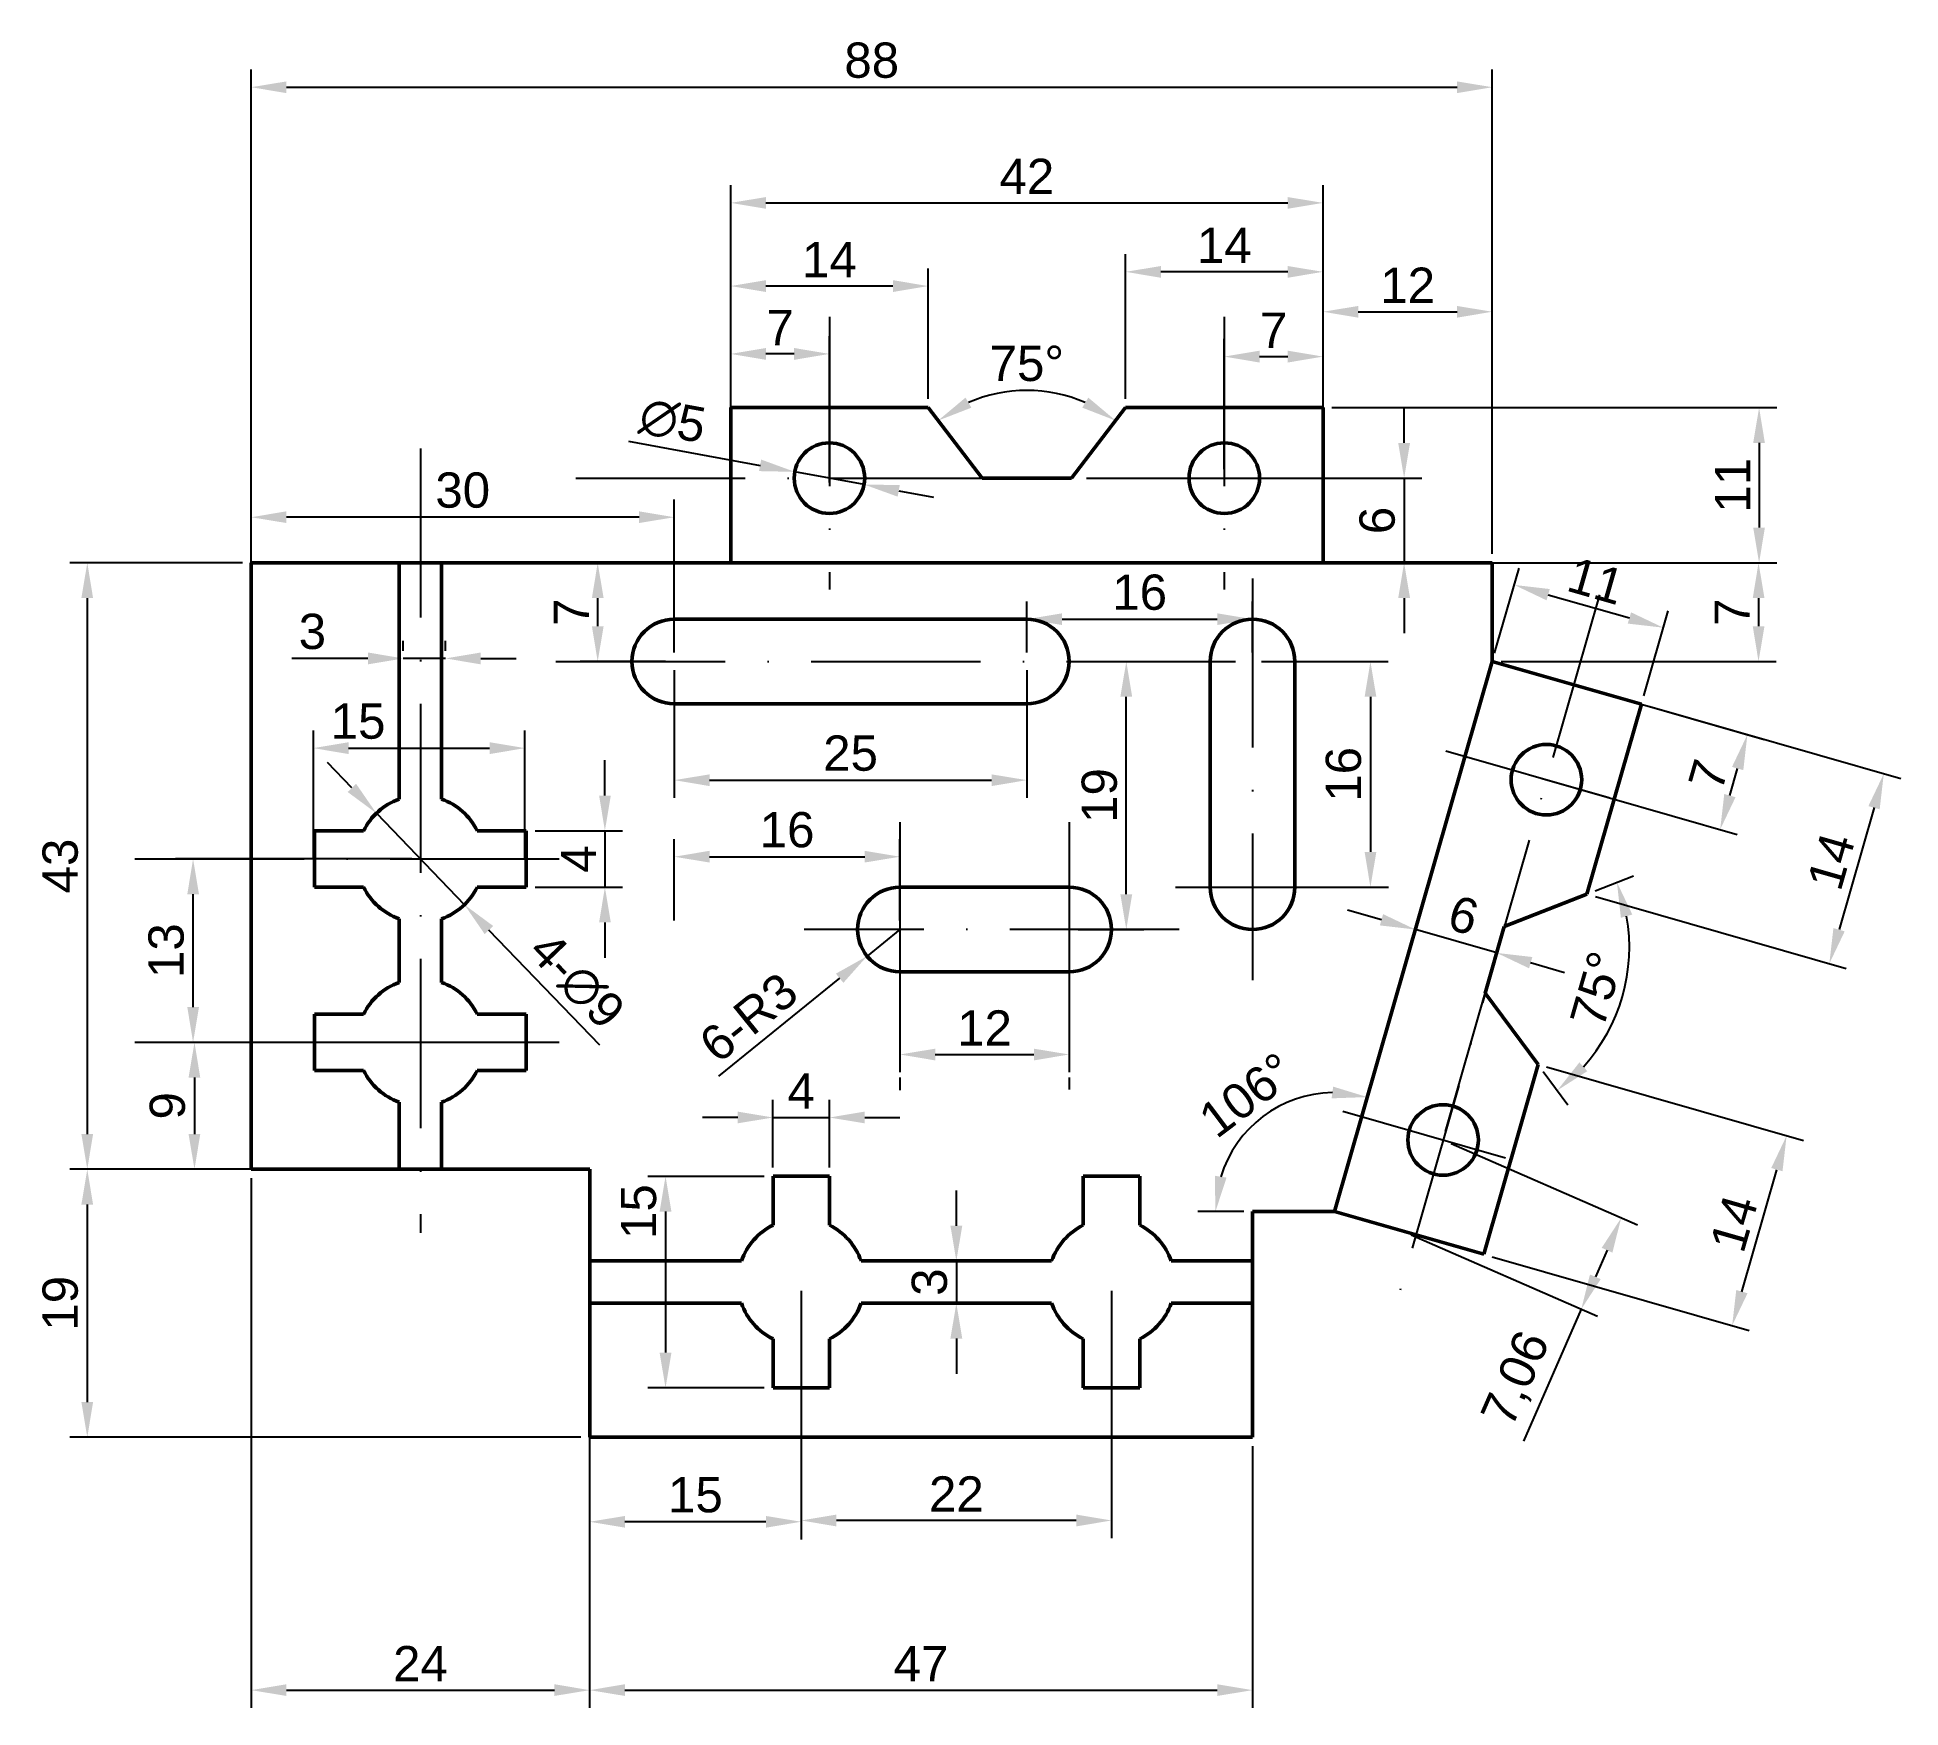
# Model space of a CAD drawing. Header units: millimetres. Extents: x 155 to 287, y 25 to 143.
import ezdxf

# ---------------------------------------------------------------- set-up
doc = ezdxf.new("R2010")
doc.units = ezdxf.units.MM
doc.linetypes.add('ACAD_ISO10W100', pattern=[18, 12, -3, 0, -3])
doc.layers.add('1粗实线', color=7, linetype='Continuous', lineweight=50)
doc.layers.add('3中心线', color=1, linetype='ACAD_ISO10W100', lineweight=25)
doc.layers.add('5标注', color=4, linetype='Continuous')
doc.styles.get("Standard").update_dxf_attribs({"font": 'arial.ttf'})
doc.dimstyles.new('ISO-25', dxfattribs={"dimtxt": 2.5, "dimasz": 2.5, "dimexe": 1.25, "dimexo": 0.625, "dimtad": 1, "dimtxsty": 'Standard', "dimcen": 2.5, "dimadec": 0, "dimazin": 0, "dimtfac": 1, "dimtmove": 0, "dimatfit": 3, "dimfxl": 0, "dimarcsym": 0})

msp = doc.modelspace()

# ---------------------------------------------------------------- blocks, each defined once
blk = doc.blocks.new('*D2')
at = {"layer": '5标注', "color": 0, "lineweight": -2, "transparency": 16777216}
for p, q in [((170.38, 106.77), (170.38, 141.11)), ((258.38, 106.77), (258.38, 141.11)), ((172.88, 139.86), (255.88, 139.86))]:
    blk.add_line(p, q, dxfattribs=at)
at = {"layer": '5标注', "color": 0, "transparency": 16777216}
for points in [[(172.88, 140.27), (172.88, 139.44), (170.38, 139.86)], [(255.88, 140.27), (255.88, 139.44), (258.38, 139.86)]]:
    blk.add_solid(points, dxfattribs=at)
at = {"layer": 'Defpoints', "color": 0, "transparency": 16777216}
for p in [(258.38, 139.86), (170.38, 106.14), (258.38, 106.14)]:
    blk.add_point(p, dxfattribs=at)
at = {"layer": '5标注', "color": 0, "transparency": 16777216, "insert": (214.38, 141.76), "char_height": 2.5, "attachment_point": 5}
blk.add_mtext('88', dxfattribs=at)
blk = doc.blocks.new('*D3')
at = {"layer": '5标注', "color": 0, "lineweight": -2, "transparency": 16777216}
for p, q in [((204.38, 117.77), (204.38, 132.91)), ((246.38, 117.77), (246.38, 132.91)), ((206.88, 131.66), (243.88, 131.66))]:
    blk.add_line(p, q, dxfattribs=at)
at = {"layer": '5标注', "color": 0, "transparency": 16777216}
for points in [[(206.88, 132.07), (206.88, 131.24), (204.38, 131.66)], [(243.88, 132.07), (243.88, 131.24), (246.38, 131.66)]]:
    blk.add_solid(points, dxfattribs=at)
at = {"layer": 'Defpoints', "color": 0, "transparency": 16777216}
for p in [(246.38, 131.66), (204.38, 117.14), (246.38, 117.14)]:
    blk.add_point(p, dxfattribs=at)
at = {"layer": '5标注', "color": 0, "transparency": 16777216, "insert": (225.38, 133.54), "char_height": 2.5, "attachment_point": 5}
blk.add_mtext('42', dxfattribs=at)
blk = doc.blocks.new('*D4')
at = {"layer": '5标注', "color": 0, "lineweight": -2, "transparency": 16777216}
for p, q in [((246.38, 106.77), (246.38, 125.19)), ((258.38, 106.77), (258.38, 125.19)), ((248.88, 123.94), (255.88, 123.94))]:
    blk.add_line(p, q, dxfattribs=at)
at = {"layer": '5标注', "color": 0, "transparency": 16777216}
for points in [[(248.88, 124.35), (248.88, 123.52), (246.38, 123.94)], [(255.88, 124.35), (255.88, 123.52), (258.38, 123.94)]]:
    blk.add_solid(points, dxfattribs=at)
at = {"layer": 'Defpoints', "color": 0, "transparency": 16777216}
for p in [(258.38, 123.94), (246.38, 106.14), (258.38, 106.14)]:
    blk.add_point(p, dxfattribs=at)
at = {"layer": '5标注', "color": 0, "transparency": 16777216, "insert": (252.38, 125.82), "char_height": 2.5, "attachment_point": 5}
blk.add_mtext('12', dxfattribs=at)
blk = doc.blocks.new('*D5')
at = {"layer": '5标注', "color": 0, "lineweight": -2, "transparency": 16777216}
for p, q in [((232.38, 117.77), (232.38, 128.02)), ((246.38, 117.77), (246.38, 128.02)), ((243.88, 126.77), (234.88, 126.77))]:
    blk.add_line(p, q, dxfattribs=at)
at = {"layer": '5标注', "color": 0, "transparency": 16777216}
for points in [[(234.88, 127.18), (234.88, 126.35), (232.38, 126.77)], [(243.88, 127.18), (243.88, 126.35), (246.38, 126.77)]]:
    blk.add_solid(points, dxfattribs=at)
at = {"layer": 'Defpoints', "color": 0, "transparency": 16777216}
for p in [(232.38, 126.77), (232.38, 117.14), (246.38, 117.14)]:
    blk.add_point(p, dxfattribs=at)
at = {"layer": '5标注', "color": 0, "transparency": 16777216, "insert": (239.38, 128.65), "char_height": 2.5, "attachment_point": 5}
blk.add_mtext('14', dxfattribs=at)
blk = doc.blocks.new('*D6')
at = {"layer": '5标注', "color": 0, "lineweight": -2, "transparency": 16777216}
for p, q in [((204.38, 117.77), (204.38, 127.01)), ((218.38, 117.77), (218.38, 127.01)), ((215.88, 125.76), (206.88, 125.76))]:
    blk.add_line(p, q, dxfattribs=at)
at = {"layer": '5标注', "color": 0, "transparency": 16777216}
for points in [[(206.88, 126.18), (206.88, 125.34), (204.38, 125.76)], [(215.88, 126.18), (215.88, 125.34), (218.38, 125.76)]]:
    blk.add_solid(points, dxfattribs=at)
at = {"layer": 'Defpoints', "color": 0, "transparency": 16777216}
for p in [(204.38, 125.76), (204.38, 117.14), (218.38, 117.14)]:
    blk.add_point(p, dxfattribs=at)
at = {"layer": '5标注', "color": 0, "transparency": 16777216, "insert": (211.38, 127.64), "char_height": 2.5, "attachment_point": 5}
blk.add_mtext('14', dxfattribs=at)
blk = doc.blocks.new('*D8')
at = {"layer": '5标注', "color": 0, "lineweight": -2, "transparency": 16777216}
blk.add_arc((225.38, 108.02), 10.34, 66.3844, 113.6156, dxfattribs=at)
at = {"layer": '5标注', "color": 0, "transparency": 16777216}
for points in [[(221.45, 117.14), (221.03, 117.85), (219.08, 116.22)], [(229.74, 117.85), (229.31, 117.14), (231.68, 116.22)]]:
    blk.add_solid(points, dxfattribs=at)
at = {"layer": 'Defpoints', "color": 0, "transparency": 16777216}
for p in [(227.62, 118.12), (218.38, 117.14), (232.38, 117.14), (222.22, 112.14), (228.54, 112.14)]:
    blk.add_point(p, dxfattribs=at)
at = {"layer": '5标注', "color": 0, "transparency": 16777216, "insert": (225.38, 120.26), "char_height": 2.5, "attachment_point": 5}
blk.add_mtext('75°', dxfattribs=at)
blk = doc.blocks.new('*D9')
at = {"layer": '5标注', "color": 0, "lineweight": -2, "transparency": 16777216}
for p, q in [((239.38, 112.77), (239.38, 122.01)), ((246.38, 111.83), (246.38, 122.01)), ((241.88, 120.76), (243.88, 120.76))]:
    blk.add_line(p, q, dxfattribs=at)
at = {"layer": '5标注', "color": 0, "transparency": 16777216}
for points in [[(241.88, 121.18), (241.88, 120.34), (239.38, 120.76)], [(243.88, 121.18), (243.88, 120.34), (246.38, 120.76)]]:
    blk.add_solid(points, dxfattribs=at)
at = {"layer": 'Defpoints', "color": 0, "transparency": 16777216}
for p in [(246.38, 120.76), (239.38, 112.14), (246.38, 111.2)]:
    blk.add_point(p, dxfattribs=at)
at = {"layer": '5标注', "color": 0, "transparency": 16777216, "insert": (242.88, 122.63), "char_height": 2.5, "attachment_point": 5}
blk.add_mtext('7', dxfattribs=at)
blk = doc.blocks.new('*D10')
at = {"layer": '5标注', "color": 0, "lineweight": -2, "transparency": 16777216}
for p, q in [((204.38, 112.06), (204.38, 122.2)), ((211.38, 111.83), (211.38, 122.2)), ((208.88, 120.95), (206.88, 120.95))]:
    blk.add_line(p, q, dxfattribs=at)
at = {"layer": '5标注', "color": 0, "transparency": 16777216}
for points in [[(206.88, 121.37), (206.88, 120.53), (204.38, 120.95)], [(208.88, 121.37), (208.88, 120.53), (211.38, 120.95)]]:
    blk.add_solid(points, dxfattribs=at)
at = {"layer": 'Defpoints', "color": 0, "transparency": 16777216}
for p in [(204.38, 120.95), (204.38, 111.44), (211.38, 111.2)]:
    blk.add_point(p, dxfattribs=at)
at = {"layer": '5标注', "color": 0, "transparency": 16777216, "insert": (207.88, 122.82), "char_height": 2.5, "attachment_point": 5}
blk.add_mtext('7', dxfattribs=at)
blk = doc.blocks.new('*D11')
at = {"layer": '5标注', "color": 0, "lineweight": -2, "transparency": 16777216}
for p, q in [((247.01, 117.14), (278.55, 117.14)), ((277.3, 114.64), (277.3, 108.64)), ((247.01, 106.14), (278.55, 106.14))]:
    blk.add_line(p, q, dxfattribs=at)
at = {"layer": '5标注', "color": 0, "transparency": 16777216}
for points in [[(276.88, 114.64), (277.71, 114.64), (277.3, 117.14)], [(276.88, 108.64), (277.71, 108.64), (277.3, 106.14)]]:
    blk.add_solid(points, dxfattribs=at)
at = {"layer": 'Defpoints', "color": 0, "transparency": 16777216}
for p in [(246.38, 117.14), (246.38, 106.14), (277.3, 106.14)]:
    blk.add_point(p, dxfattribs=at)
at = {"layer": '5标注', "color": 0, "transparency": 16777216, "insert": (275.42, 111.64), "char_height": 2.5, "attachment_point": 5, "rotation": 90}
blk.add_mtext('11', dxfattribs=at)
blk = doc.blocks.new('*D12')
at = {"layer": '5标注', "color": 0, "lineweight": -2, "transparency": 16777216}
for p, q in [((259.01, 106.14), (278.51, 106.14)), ((277.26, 103.64), (277.26, 101.64)), ((259.01, 99.14), (278.51, 99.14))]:
    blk.add_line(p, q, dxfattribs=at)
at = {"layer": '5标注', "color": 0, "transparency": 16777216}
for points in [[(276.85, 103.64), (277.68, 103.64), (277.26, 106.14)], [(276.85, 101.64), (277.68, 101.64), (277.26, 99.14)]]:
    blk.add_solid(points, dxfattribs=at)
at = {"layer": 'Defpoints', "color": 0, "transparency": 16777216}
for p in [(258.38, 106.14), (258.38, 99.14), (277.26, 99.14)]:
    blk.add_point(p, dxfattribs=at)
at = {"layer": '5标注', "color": 0, "transparency": 16777216, "insert": (275.39, 102.64), "char_height": 2.5, "attachment_point": 5, "rotation": 90}
blk.add_mtext('7', dxfattribs=at)
blk = doc.blocks.new('*D13')
at = {"layer": '5标注', "color": 0, "lineweight": -2, "transparency": 16777216}
for p, q in [((258.55, 99.74), (260.28, 105.77)), ((262.34, 103.88), (268.11, 102.23)), ((269.13, 96.71), (270.86, 102.74))]:
    blk.add_line(p, q, dxfattribs=at)
at = {"layer": '5标注', "color": 0, "transparency": 16777216}
for points in [[(262.46, 104.28), (262.23, 103.48), (259.94, 104.57)], [(268.22, 102.63), (267.99, 101.83), (270.51, 101.54)]]:
    blk.add_solid(points, dxfattribs=at)
at = {"layer": 'Defpoints', "color": 0, "transparency": 16777216}
for p in [(270.51, 101.54), (258.38, 99.14), (268.95, 96.11)]:
    blk.add_point(p, dxfattribs=at)
at = {"layer": '5标注', "color": 0, "transparency": 16777216, "insert": (265.74, 104.86), "char_height": 2.5, "attachment_point": 5, "rotation": 344}
blk.add_mtext('11', dxfattribs=at)
blk = doc.blocks.new('*D14')
at = {"layer": '5标注', "color": 0, "lineweight": -2, "transparency": 16777216}
for p, q in [((269.56, 95.94), (287.34, 90.84)), ((285.45, 88.78), (282.97, 80.13)), ((265.7, 82.48), (283.48, 77.38))]:
    blk.add_line(p, q, dxfattribs=at)
at = {"layer": '5标注', "color": 0, "transparency": 16777216}
for points in [[(285.05, 88.89), (285.85, 88.66), (286.14, 91.18)], [(282.57, 80.24), (283.37, 80.01), (282.28, 77.72)]]:
    blk.add_solid(points, dxfattribs=at)
at = {"layer": 'Defpoints', "color": 0, "transparency": 16777216}
for p in [(268.95, 96.11), (265.1, 82.65), (282.28, 77.72)]:
    blk.add_point(p, dxfattribs=at)
at = {"layer": '5标注', "color": 0, "transparency": 16777216, "insert": (282.4, 84.97), "char_height": 2.5, "attachment_point": 5, "rotation": 74}
blk.add_mtext('14', dxfattribs=at)
blk = doc.blocks.new('*D15')
at = {"layer": '5标注', "color": 0, "lineweight": -2, "transparency": 16777216}
for p, q in [((225.38, 99.77), (225.38, 103.39)), ((241.38, 99.77), (241.38, 103.39)), ((227.88, 102.14), (238.88, 102.14))]:
    blk.add_line(p, q, dxfattribs=at)
at = {"layer": '5标注', "color": 0, "transparency": 16777216}
for points in [[(227.88, 102.56), (227.88, 101.73), (225.38, 102.14)], [(238.88, 102.56), (238.88, 101.73), (241.38, 102.14)]]:
    blk.add_solid(points, dxfattribs=at)
at = {"layer": 'Defpoints', "color": 0, "transparency": 16777216}
for p in [(241.38, 102.14), (225.38, 99.14), (241.38, 99.14)]:
    blk.add_point(p, dxfattribs=at)
at = {"layer": '5标注', "color": 0, "transparency": 16777216, "insert": (233.38, 104.04), "char_height": 2.5, "attachment_point": 5}
blk.add_mtext('16', dxfattribs=at)
blk = doc.blocks.new('*D16')
at = {"layer": '5标注', "color": 0, "lineweight": -2, "transparency": 16777216}
for p, q in [((199.76, 106.14), (193.7, 106.14)), ((194.95, 101.64), (194.95, 103.64)), ((199.76, 99.14), (193.7, 99.14))]:
    blk.add_line(p, q, dxfattribs=at)
at = {"layer": '5标注', "color": 0, "transparency": 16777216}
for points in [[(194.54, 103.64), (195.37, 103.64), (194.95, 106.14)], [(194.54, 101.64), (195.37, 101.64), (194.95, 99.14)]]:
    blk.add_solid(points, dxfattribs=at)
at = {"layer": 'Defpoints', "color": 0, "transparency": 16777216}
for p in [(194.95, 106.14), (200.38, 106.14), (200.38, 99.14)]:
    blk.add_point(p, dxfattribs=at)
at = {"layer": '5标注', "color": 0, "transparency": 16777216, "insert": (193.08, 102.64), "char_height": 2.5, "attachment_point": 5, "rotation": 90}
blk.add_mtext('7', dxfattribs=at)
blk = doc.blocks.new('*D17')
at = {"layer": '5标注', "color": 0, "lineweight": -2, "transparency": 16777216}
for p, q in [((170.38, 99.77), (170.38, 110.62)), ((200.38, 99.77), (200.38, 110.62)), ((197.88, 109.37), (172.88, 109.37))]:
    blk.add_line(p, q, dxfattribs=at)
at = {"layer": '5标注', "color": 0, "transparency": 16777216}
for points in [[(172.88, 109.79), (172.88, 108.96), (170.38, 109.37)], [(197.88, 109.79), (197.88, 108.96), (200.38, 109.37)]]:
    blk.add_solid(points, dxfattribs=at)
at = {"layer": 'Defpoints', "color": 0, "transparency": 16777216}
for p in [(170.38, 109.37), (170.38, 99.14), (200.38, 99.14)]:
    blk.add_point(p, dxfattribs=at)
at = {"layer": '5标注', "color": 0, "transparency": 16777216, "insert": (185.38, 111.28), "char_height": 2.5, "attachment_point": 5}
blk.add_mtext('30', dxfattribs=at)
blk = doc.blocks.new('*D18')
at = {"layer": '5标注', "color": 0, "lineweight": -2, "transparency": 16777216}
for p, q in [((169.76, 106.14), (157.51, 106.14)), ((158.76, 103.64), (158.76, 65.64)), ((169.76, 63.14), (157.51, 63.14))]:
    blk.add_line(p, q, dxfattribs=at)
at = {"layer": '5标注', "color": 0, "transparency": 16777216}
for points in [[(158.34, 103.64), (159.17, 103.64), (158.76, 106.14)], [(158.34, 65.64), (159.17, 65.64), (158.76, 63.14)]]:
    blk.add_solid(points, dxfattribs=at)
at = {"layer": 'Defpoints', "color": 0, "transparency": 16777216}
for p in [(170.38, 106.14), (158.76, 63.14), (170.38, 63.14)]:
    blk.add_point(p, dxfattribs=at)
at = {"layer": '5标注', "color": 0, "transparency": 16777216, "insert": (156.85, 84.64), "char_height": 2.5, "attachment_point": 5, "rotation": 90}
blk.add_mtext('43', dxfattribs=at)
blk = doc.blocks.new('*D19')
at = {"layer": '5标注', "color": 0, "lineweight": -2, "transparency": 16777216}
for p, q in [((193.76, 63.14), (157.51, 63.14)), ((158.76, 60.64), (158.76, 46.64)), ((193.76, 44.14), (157.51, 44.14))]:
    blk.add_line(p, q, dxfattribs=at)
at = {"layer": '5标注', "color": 0, "transparency": 16777216}
for points in [[(158.34, 60.64), (159.17, 60.64), (158.76, 63.14)], [(158.34, 46.64), (159.17, 46.64), (158.76, 44.14)]]:
    blk.add_solid(points, dxfattribs=at)
at = {"layer": 'Defpoints', "color": 0, "transparency": 16777216}
for p in [(194.38, 63.14), (158.76, 44.14), (194.38, 44.14)]:
    blk.add_point(p, dxfattribs=at)
at = {"layer": '5标注', "color": 0, "transparency": 16777216, "insert": (156.85, 53.64), "char_height": 2.5, "attachment_point": 5, "rotation": 90}
blk.add_mtext('19', dxfattribs=at)
blk = doc.blocks.new('*D20')
at = {"layer": '5标注', "color": 0, "lineweight": -2, "transparency": 16777216}
for p, q in [((170.38, 62.52), (170.38, 24.96)), ((194.38, 62.52), (194.38, 24.96)), ((172.88, 26.21), (191.88, 26.21))]:
    blk.add_line(p, q, dxfattribs=at)
at = {"layer": '5标注', "color": 0, "transparency": 16777216}
for points in [[(172.88, 26.63), (172.88, 25.8), (170.38, 26.21)], [(191.88, 26.63), (191.88, 25.8), (194.38, 26.21)]]:
    blk.add_solid(points, dxfattribs=at)
at = {"layer": 'Defpoints', "color": 0, "transparency": 16777216}
for p in [(170.38, 63.14), (194.38, 63.14), (194.38, 26.21)]:
    blk.add_point(p, dxfattribs=at)
at = {"layer": '5标注', "color": 0, "transparency": 16777216, "insert": (182.38, 28.09), "char_height": 2.5, "attachment_point": 5}
blk.add_mtext('24', dxfattribs=at)
blk = doc.blocks.new('*D21')
at = {"layer": '5标注', "color": 0, "lineweight": -2, "transparency": 16777216}
for p, q in [((194.38, 43.52), (194.38, 24.96)), ((241.38, 43.52), (241.38, 24.96)), ((196.88, 26.21), (238.88, 26.21))]:
    blk.add_line(p, q, dxfattribs=at)
at = {"layer": '5标注', "color": 0, "transparency": 16777216}
for points in [[(196.88, 26.63), (196.88, 25.8), (194.38, 26.21)], [(238.88, 26.63), (238.88, 25.8), (241.38, 26.21)]]:
    blk.add_solid(points, dxfattribs=at)
at = {"layer": 'Defpoints', "color": 0, "transparency": 16777216}
for p in [(194.38, 44.14), (241.38, 44.14), (241.38, 26.21)]:
    blk.add_point(p, dxfattribs=at)
at = {"layer": '5标注', "color": 0, "transparency": 16777216, "insert": (217.88, 28.09), "char_height": 2.5, "attachment_point": 5}
blk.add_mtext('47', dxfattribs=at)
blk = doc.blocks.new('*D22')
at = {"layer": '5标注', "color": 0, "lineweight": -2, "transparency": 16777216}
for p, q in [((194.38, 54.52), (194.38, 36.9)), ((209.38, 54.52), (209.38, 36.9)), ((206.88, 38.15), (196.88, 38.15))]:
    blk.add_line(p, q, dxfattribs=at)
at = {"layer": '5标注', "color": 0, "transparency": 16777216}
for points in [[(196.88, 38.56), (196.88, 37.73), (194.38, 38.15)], [(206.88, 38.56), (206.88, 37.73), (209.38, 38.15)]]:
    blk.add_solid(points, dxfattribs=at)
at = {"layer": 'Defpoints', "color": 0, "transparency": 16777216}
for p in [(194.38, 55.14), (209.38, 55.14), (194.38, 38.15)]:
    blk.add_point(p, dxfattribs=at)
at = {"layer": '5标注', "color": 0, "transparency": 16777216, "insert": (201.88, 40.05), "char_height": 2.5, "attachment_point": 5}
blk.add_mtext('15', dxfattribs=at)
blk = doc.blocks.new('*D23')
at = {"layer": '5标注', "color": 0, "lineweight": -2, "transparency": 16777216}
for p, q in [((209.38, 54.52), (209.38, 36.99)), ((231.38, 54.52), (231.38, 36.99)), ((228.88, 38.24), (211.88, 38.24))]:
    blk.add_line(p, q, dxfattribs=at)
at = {"layer": '5标注', "color": 0, "transparency": 16777216}
for points in [[(211.88, 38.66), (211.88, 37.82), (209.38, 38.24)], [(228.88, 38.66), (228.88, 37.82), (231.38, 38.24)]]:
    blk.add_solid(points, dxfattribs=at)
at = {"layer": 'Defpoints', "color": 0, "transparency": 16777216}
for p in [(209.38, 55.14), (231.38, 55.14), (209.38, 38.24)]:
    blk.add_point(p, dxfattribs=at)
at = {"layer": '5标注', "color": 0, "transparency": 16777216, "insert": (220.38, 40.12), "char_height": 2.5, "attachment_point": 5}
blk.add_mtext('22', dxfattribs=at)
blk = doc.blocks.new('*D24')
at = {"layer": '5标注', "color": 0, "lineweight": -2, "transparency": 16777216}
for p, q in [((220.38, 59.14), (220.38, 61.64)), ((220.38, 56.64), (220.38, 53.64)), ((221.01, 56.64), (221.63, 56.64)), ((221.01, 53.64), (221.63, 53.64)), ((220.38, 51.14), (220.38, 48.64))]:
    blk.add_line(p, q, dxfattribs=at)
at = {"layer": '5标注', "color": 0, "transparency": 16777216}
for points in [[(219.96, 59.14), (220.8, 59.14), (220.38, 56.64)], [(219.96, 51.14), (220.8, 51.14), (220.38, 53.64)]]:
    blk.add_solid(points, dxfattribs=at)
at = {"layer": 'Defpoints', "color": 0, "transparency": 16777216}
for p in [(220.38, 56.64), (220.38, 53.64), (220.38, 53.64)]:
    blk.add_point(p, dxfattribs=at)
at = {"layer": '5标注', "color": 0, "transparency": 16777216, "insert": (218.48, 55.14), "char_height": 2.5, "attachment_point": 5, "rotation": 90}
blk.add_mtext('3', dxfattribs=at)
blk = doc.blocks.new('*D25')
at = {"layer": '5标注', "color": 0, "lineweight": -2, "transparency": 16777216}
for p, q in [((206.76, 62.64), (198.51, 62.64)), ((199.76, 60.14), (199.76, 50.14)), ((206.76, 47.64), (198.51, 47.64))]:
    blk.add_line(p, q, dxfattribs=at)
at = {"layer": '5标注', "color": 0, "transparency": 16777216}
for points in [[(199.34, 60.14), (200.18, 60.14), (199.76, 62.64)], [(199.34, 50.14), (200.18, 50.14), (199.76, 47.64)]]:
    blk.add_solid(points, dxfattribs=at)
at = {"layer": 'Defpoints', "color": 0, "transparency": 16777216}
for p in [(207.38, 62.64), (199.76, 47.64), (207.38, 47.64)]:
    blk.add_point(p, dxfattribs=at)
at = {"layer": '5标注', "color": 0, "transparency": 16777216, "insert": (197.86, 60.14), "char_height": 2.5, "attachment_point": 5, "rotation": 90}
blk.add_mtext('15', dxfattribs=at)
blk = doc.blocks.new('*D26')
at = {"layer": '5标注', "color": 0, "lineweight": -2, "transparency": 16777216}
for p, q in [((181.76, 72.14), (165.11, 72.14)), ((166.36, 69.64), (166.36, 65.64)), ((181.76, 63.14), (165.11, 63.14))]:
    blk.add_line(p, q, dxfattribs=at)
at = {"layer": '5标注', "color": 0, "transparency": 16777216}
for points in [[(165.94, 69.64), (166.77, 69.64), (166.36, 72.14)], [(165.94, 65.64), (166.77, 65.64), (166.36, 63.14)]]:
    blk.add_solid(points, dxfattribs=at)
at = {"layer": 'Defpoints', "color": 0, "transparency": 16777216}
for p in [(182.38, 72.14), (166.36, 63.14), (182.38, 63.14)]:
    blk.add_point(p, dxfattribs=at)
at = {"layer": '5标注', "color": 0, "transparency": 16777216, "insert": (164.45, 67.64), "char_height": 2.5, "attachment_point": 5, "rotation": 90}
blk.add_mtext('9', dxfattribs=at)
blk = doc.blocks.new('*D27')
at = {"layer": '5标注', "color": 0, "lineweight": -2, "transparency": 16777216}
for p, q in [((181.76, 85.14), (165.01, 85.14)), ((166.26, 74.64), (166.26, 82.64)), ((181.76, 72.14), (165.01, 72.14))]:
    blk.add_line(p, q, dxfattribs=at)
at = {"layer": '5标注', "color": 0, "transparency": 16777216}
for points in [[(165.85, 82.64), (166.68, 82.64), (166.26, 85.14)], [(165.85, 74.64), (166.68, 74.64), (166.26, 72.14)]]:
    blk.add_solid(points, dxfattribs=at)
at = {"layer": 'Defpoints', "color": 0, "transparency": 16777216}
for p in [(166.26, 85.14), (182.38, 85.14), (182.38, 72.14)]:
    blk.add_point(p, dxfattribs=at)
at = {"layer": '5标注', "color": 0, "transparency": 16777216, "insert": (164.36, 78.64), "char_height": 2.5, "attachment_point": 5, "rotation": 90}
blk.add_mtext('13', dxfattribs=at)
blk = doc.blocks.new('*D28')
at = {"layer": '5标注', "color": 0, "lineweight": -2, "transparency": 16777216}
for p, q in [((174.79, 85.15), (174.79, 94.25)), ((189.79, 85.15), (189.79, 94.25)), ((177.29, 93), (187.29, 93))]:
    blk.add_line(p, q, dxfattribs=at)
at = {"layer": '5标注', "color": 0, "transparency": 16777216}
for points in [[(177.29, 93.42), (177.29, 92.58), (174.79, 93)], [(187.29, 93.42), (187.29, 92.58), (189.79, 93)]]:
    blk.add_solid(points, dxfattribs=at)
at = {"layer": 'Defpoints', "color": 0, "transparency": 16777216}
for p in [(189.79, 93), (174.79, 84.52), (189.79, 84.52)]:
    blk.add_point(p, dxfattribs=at)
at = {"layer": '5标注', "color": 0, "transparency": 16777216, "insert": (177.96, 94.9), "char_height": 2.5, "attachment_point": 5}
blk.add_mtext('15', dxfattribs=at)
blk = doc.blocks.new('*D29')
at = {"layer": '5标注', "color": 0, "lineweight": -2, "transparency": 16777216}
for p, q in [((181.16, 99.89), (181.16, 100.61)), ((184.16, 99.89), (184.16, 100.61)), ((178.66, 99.36), (173.27, 99.36)), ((184.16, 99.36), (181.16, 99.36)), ((186.66, 99.36), (189.16, 99.36))]:
    blk.add_line(p, q, dxfattribs=at)
at = {"layer": '5标注', "color": 0, "transparency": 16777216}
for points in [[(178.66, 99.78), (178.66, 98.94), (181.16, 99.36)], [(186.66, 99.78), (186.66, 98.94), (184.16, 99.36)]]:
    blk.add_solid(points, dxfattribs=at)
at = {"layer": 'Defpoints', "color": 0, "transparency": 16777216}
for p in [(181.16, 99.26), (184.16, 99.36), (184.16, 99.26)]:
    blk.add_point(p, dxfattribs=at)
at = {"layer": '5标注', "color": 0, "transparency": 16777216, "insert": (174.72, 101.26), "char_height": 2.5, "attachment_point": 5}
blk.add_mtext('3', dxfattribs=at)
blk = doc.blocks.new('*D30')
at = {"layer": '5标注', "color": 0, "lineweight": -2, "transparency": 16777216}
for p, q in [((200.38, 98.52), (200.38, 89.48)), ((225.38, 98.52), (225.38, 89.48)), ((202.88, 90.73), (222.88, 90.73))]:
    blk.add_line(p, q, dxfattribs=at)
at = {"layer": '5标注', "color": 0, "transparency": 16777216}
for points in [[(202.88, 91.14), (202.88, 90.31), (200.38, 90.73)], [(222.88, 91.14), (222.88, 90.31), (225.38, 90.73)]]:
    blk.add_solid(points, dxfattribs=at)
at = {"layer": 'Defpoints', "color": 0, "transparency": 16777216}
for p in [(200.38, 99.14), (225.38, 99.14), (225.38, 90.73)]:
    blk.add_point(p, dxfattribs=at)
at = {"layer": '5标注', "color": 0, "transparency": 16777216, "insert": (212.88, 92.63), "char_height": 2.5, "attachment_point": 5}
blk.add_mtext('25', dxfattribs=at)
blk = doc.blocks.new('*D31')
at = {"layer": '5标注', "color": 0, "lineweight": -2, "transparency": 16777216}
for p, q in [((200.38, 80.77), (200.38, 86.55)), ((216.38, 80.77), (216.38, 86.55)), ((202.88, 85.3), (213.88, 85.3))]:
    blk.add_line(p, q, dxfattribs=at)
at = {"layer": '5标注', "color": 0, "transparency": 16777216}
for points in [[(202.88, 85.72), (202.88, 84.89), (200.38, 85.3)], [(213.88, 85.72), (213.88, 84.89), (216.38, 85.3)]]:
    blk.add_solid(points, dxfattribs=at)
at = {"layer": 'Defpoints', "color": 0, "transparency": 16777216}
for p in [(216.38, 85.3), (200.38, 80.14), (216.38, 80.14)]:
    blk.add_point(p, dxfattribs=at)
at = {"layer": '5标注', "color": 0, "transparency": 16777216, "insert": (208.38, 87.2), "char_height": 2.5, "attachment_point": 5}
blk.add_mtext('16', dxfattribs=at)
blk = doc.blocks.new('*D32')
at = {"layer": '5标注', "color": 0, "lineweight": -2, "transparency": 16777216}
for p, q in [((195.46, 89.64), (195.46, 92.14)), ((190.51, 87.14), (196.71, 87.14)), ((195.46, 87.14), (195.46, 83.14)), ((190.51, 83.14), (196.71, 83.14)), ((195.46, 80.64), (195.46, 78.14))]:
    blk.add_line(p, q, dxfattribs=at)
at = {"layer": '5标注', "color": 0, "transparency": 16777216}
for points in [[(195.05, 89.64), (195.88, 89.64), (195.46, 87.14)], [(195.05, 80.64), (195.88, 80.64), (195.46, 83.14)]]:
    blk.add_solid(points, dxfattribs=at)
at = {"layer": 'Defpoints', "color": 0, "transparency": 16777216}
for p in [(189.88, 87.14), (189.88, 83.14), (195.46, 83.14)]:
    blk.add_point(p, dxfattribs=at)
at = {"layer": '5标注', "color": 0, "transparency": 16777216, "insert": (193.59, 85.14), "char_height": 2.5, "attachment_point": 5, "rotation": 90}
blk.add_mtext('4', dxfattribs=at)
blk = doc.blocks.new('*D33')
at = {"layer": '5标注', "color": 0, "lineweight": -2, "transparency": 16777216}
for p, q in [((216.38, 79.52), (216.38, 70.03)), ((228.38, 79.52), (228.38, 70.03)), ((218.88, 71.28), (225.88, 71.28))]:
    blk.add_line(p, q, dxfattribs=at)
at = {"layer": '5标注', "color": 0, "transparency": 16777216}
for points in [[(218.88, 71.69), (218.88, 70.86), (216.38, 71.28)], [(225.88, 71.69), (225.88, 70.86), (228.38, 71.28)]]:
    blk.add_solid(points, dxfattribs=at)
at = {"layer": 'Defpoints', "color": 0, "transparency": 16777216}
for p in [(216.38, 80.14), (228.38, 80.14), (228.38, 71.28)]:
    blk.add_point(p, dxfattribs=at)
at = {"layer": '5标注', "color": 0, "transparency": 16777216, "insert": (222.38, 73.16), "char_height": 2.5, "attachment_point": 5}
blk.add_mtext('12', dxfattribs=at)
blk = doc.blocks.new('*D34')
at = {"layer": '5标注', "color": 0, "lineweight": -2, "transparency": 16777216}
for p, q in [((242.01, 99.14), (250.99, 99.14)), ((249.74, 96.64), (249.74, 85.64)), ((242.01, 83.14), (250.99, 83.14))]:
    blk.add_line(p, q, dxfattribs=at)
at = {"layer": '5标注', "color": 0, "transparency": 16777216}
for points in [[(249.33, 96.64), (250.16, 96.64), (249.74, 99.14)], [(249.33, 85.64), (250.16, 85.64), (249.74, 83.14)]]:
    blk.add_solid(points, dxfattribs=at)
at = {"layer": 'Defpoints', "color": 0, "transparency": 16777216}
for p in [(241.38, 99.14), (241.38, 83.14), (249.74, 83.14)]:
    blk.add_point(p, dxfattribs=at)
at = {"layer": '5标注', "color": 0, "transparency": 16777216, "insert": (247.84, 91.14), "char_height": 2.5, "attachment_point": 5, "rotation": 90}
blk.add_mtext('16', dxfattribs=at)
blk = doc.blocks.new('*D35')
at = {"layer": '5标注', "color": 0, "lineweight": -2, "transparency": 16777216}
blk.add_line((240.76, 60.14), (237.5, 60.14), dxfattribs=at)
blk.add_arc((247.2, 60.14), 8.44, 91.0286, 162.9714, dxfattribs=at)
at = {"layer": '5标注', "color": 0, "transparency": 16777216}
for points in [[(247.1, 69), (246.99, 68.17), (249.52, 68.26)], [(239.54, 62.55), (238.71, 62.68), (238.75, 60.14)]]:
    blk.add_solid(points, dxfattribs=at)
at = {"layer": 'Defpoints', "color": 0, "transparency": 16777216}
for p in [(258.38, 99.14), (244.4, 68.11), (241.38, 60.14), (247.2, 60.14), (247.2, 60.14)]:
    blk.add_point(p, dxfattribs=at)
at = {"layer": '5标注', "color": 0, "transparency": 16777216, "insert": (240.97, 68.4), "char_height": 2.5, "attachment_point": 5, "rotation": 37}
blk.add_mtext('106°', dxfattribs=at)
blk = doc.blocks.new('*D36')
at = {"layer": '5标注', "color": 0, "lineweight": -2, "transparency": 16777216}
for p, q in [((229.01, 99.14), (233.68, 99.14)), ((232.43, 82.64), (232.43, 96.64)), ((229.01, 80.14), (233.68, 80.14))]:
    blk.add_line(p, q, dxfattribs=at)
at = {"layer": '5标注', "color": 0, "transparency": 16777216}
for points in [[(232.01, 96.64), (232.85, 96.64), (232.43, 99.14)], [(232.01, 82.64), (232.85, 82.64), (232.43, 80.14)]]:
    blk.add_solid(points, dxfattribs=at)
at = {"layer": 'Defpoints', "color": 0, "transparency": 16777216}
for p in [(228.38, 99.14), (232.43, 99.14), (228.38, 80.14)]:
    blk.add_point(p, dxfattribs=at)
at = {"layer": '5标注', "color": 0, "transparency": 16777216, "insert": (230.53, 89.64), "char_height": 2.5, "attachment_point": 5, "rotation": 90}
blk.add_mtext('19', dxfattribs=at)
blk = doc.blocks.new('*D37')
at = {"layer": '5标注', "color": 0, "lineweight": -2, "transparency": 16777216}
for p, q in [((216.38, 80.14), (214.05, 78.25)), ((203.53, 69.74), (212.11, 76.68))]:
    blk.add_line(p, q, dxfattribs=at)
at = {"layer": '5标注', "color": 0, "transparency": 16777216}
blk.add_solid([(211.84, 77.01), (212.37, 76.36), (214.05, 78.25)], dxfattribs=at)
at = {"layer": 'Defpoints', "color": 0, "transparency": 16777216}
for p in [(216.38, 80.14), (214.05, 78.25)]:
    blk.add_point(p, dxfattribs=at)
at = {"layer": '5标注', "color": 0, "transparency": 16777216, "insert": (205.65, 73.9), "char_height": 2.5, "attachment_point": 5, "rotation": 38.998}
blk.add_mtext('6-R3', dxfattribs=at)
blk = doc.blocks.new('*D38')
at = {"layer": '5标注', "color": 0, "lineweight": -2, "transparency": 16777216}
for p, q in [((262.23, 70.4), (280.45, 65.17)), ((276.08, 54.46), (278.56, 63.11)), ((258.37, 56.94), (276.59, 51.71))]:
    blk.add_line(p, q, dxfattribs=at)
at = {"layer": '5标注', "color": 0, "transparency": 16777216}
for points in [[(278.16, 63.23), (278.96, 63), (279.25, 65.52)], [(275.68, 54.58), (276.48, 54.35), (275.39, 52.06)]]:
    blk.add_solid(points, dxfattribs=at)
at = {"layer": 'Defpoints', "color": 0, "transparency": 16777216}
for p in [(261.63, 70.57), (279.25, 65.52), (257.77, 57.11)]:
    blk.add_point(p, dxfattribs=at)
at = {"layer": '5标注', "color": 0, "transparency": 16777216, "insert": (275.51, 59.3), "char_height": 2.5, "attachment_point": 5, "rotation": 74}
blk.add_mtext('14', dxfattribs=at)
blk = doc.blocks.new('*D39')
at = {"layer": '5标注', "color": 0, "lineweight": -2, "transparency": 16777216}
for p, q in [((177.52, 90.18), (175.79, 91.98)), ((179.26, 88.38), (185.5, 81.9)), ((195.09, 71.95), (187.24, 80.1))]:
    blk.add_line(p, q, dxfattribs=at)
at = {"layer": '5标注', "color": 0, "transparency": 16777216}
for points in [[(177.82, 90.47), (177.22, 89.89), (179.26, 88.38)], [(187.54, 80.39), (186.94, 79.81), (185.5, 81.9)]]:
    blk.add_solid(points, dxfattribs=at)
at = {"layer": 'Defpoints', "color": 0, "transparency": 16777216}
for p in [(179.26, 88.38), (185.5, 81.9)]:
    blk.add_point(p, dxfattribs=at)
at = {"layer": '5标注', "color": 0, "transparency": 16777216, "insert": (193.45, 76.5), "char_height": 2.5, "attachment_point": 5, "rotation": 313.9393}
blk.add_mtext('4-∅9', dxfattribs=at)
blk = doc.blocks.new('*D40')
at = {"layer": '5标注', "color": 0, "lineweight": -2, "transparency": 16777216}
for p, q in [((207.38, 63.27), (207.38, 68.06)), ((211.38, 63.27), (211.38, 68.06)), ((204.88, 66.81), (202.38, 66.81)), ((207.38, 66.81), (211.38, 66.81)), ((213.88, 66.81), (216.38, 66.81))]:
    blk.add_line(p, q, dxfattribs=at)
at = {"layer": '5标注', "color": 0, "transparency": 16777216}
for points in [[(204.88, 67.23), (204.88, 66.4), (207.38, 66.81)], [(213.88, 67.23), (213.88, 66.4), (211.38, 66.81)]]:
    blk.add_solid(points, dxfattribs=at)
at = {"layer": 'Defpoints', "color": 0, "transparency": 16777216}
for p in [(211.38, 66.81), (207.38, 62.64), (211.38, 62.64)]:
    blk.add_point(p, dxfattribs=at)
at = {"layer": '5标注', "color": 0, "transparency": 16777216, "insert": (209.38, 68.69), "char_height": 2.5, "attachment_point": 5}
blk.add_mtext('4', dxfattribs=at)
blk = doc.blocks.new('*D42')
at = {"layer": '5标注', "color": 0, "lineweight": -2, "transparency": 16777216}
for p, q in [((263.85, 97.58), (277.67, 93.61)), ((275.23, 89.63), (275.78, 91.55)), ((261.92, 90.85), (275.74, 86.88))]:
    blk.add_line(p, q, dxfattribs=at)
at = {"layer": '5标注', "color": 0, "transparency": 16777216}
for points in [[(275.38, 91.67), (276.18, 91.44), (276.47, 93.96)], [(274.83, 89.75), (275.63, 89.52), (274.54, 87.23)]]:
    blk.add_solid(points, dxfattribs=at)
at = {"layer": 'Defpoints', "color": 0, "transparency": 16777216}
for p in [(263.25, 97.75), (276.47, 93.96), (261.32, 91.02)]:
    blk.add_point(p, dxfattribs=at)
at = {"layer": '5标注', "color": 0, "transparency": 16777216, "insert": (273.7, 91.11), "char_height": 2.5, "attachment_point": 5, "rotation": 74}
blk.add_mtext('7', dxfattribs=at)
blk = doc.blocks.new('*D43')
at = {"layer": '5标注', "color": 0, "lineweight": -2, "transparency": 16777216}
for p, q in [((255.47, 64.97), (268.67, 59.19)), ((252.64, 58.5), (265.84, 52.72)), ((266.52, 57.4), (265.69, 55.51)), ((264.69, 53.22), (260.59, 43.86))]:
    blk.add_line(p, q, dxfattribs=at)
at = {"layer": '5标注', "color": 0, "transparency": 16777216}
for points in [[(266.14, 57.57), (266.9, 57.23), (267.52, 59.69)], [(265.31, 55.68), (266.07, 55.35), (264.69, 53.22)]]:
    blk.add_solid(points, dxfattribs=at)
at = {"layer": 'Defpoints', "color": 0, "transparency": 16777216}
for p in [(254.89, 65.22), (252.06, 58.75), (264.69, 53.22)]:
    blk.add_point(p, dxfattribs=at)
at = {"layer": '5标注', "color": 0, "transparency": 16777216, "insert": (260.19, 48.25), "char_height": 2.5, "attachment_point": 5, "rotation": 66.3676}
blk.add_mtext('7,06', dxfattribs=at)
blk = doc.blocks.new('*D44')
at = {"layer": '5标注', "color": 0, "lineweight": -2, "transparency": 16777216}
for p, q in [((197.13, 114.76), (206.46, 113.05)), ((213.84, 111.69), (208.92, 112.59)), ((216.3, 111.24), (218.76, 110.79))]:
    blk.add_line(p, q, dxfattribs=at)
at = {"layer": '5标注', "color": 0, "transparency": 16777216}
for points in [[(206.54, 113.46), (206.39, 112.64), (208.92, 112.59)], [(216.37, 111.65), (216.22, 110.83), (213.84, 111.69)]]:
    blk.add_solid(points, dxfattribs=at)
at = {"layer": 'Defpoints', "color": 0, "transparency": 16777216}
for p in [(208.92, 112.59), (213.84, 111.69)]:
    blk.add_point(p, dxfattribs=at)
at = {"layer": '5标注', "color": 0, "transparency": 16777216, "insert": (200.26, 116.19), "char_height": 2.5, "attachment_point": 5, "rotation": 349.5959}
blk.add_mtext('∅5', dxfattribs=at)
blk = doc.blocks.new('*D45')
at = {"layer": '5标注', "color": 0, "lineweight": -2, "transparency": 16777216}
for p, q in [((250.53, 80.83), (248.12, 81.51)), ((249.3, 67.47), (253.28, 81.34)), ((258.7, 78.48), (252.93, 80.14)), ((255.07, 65.82), (259.04, 79.68)), ((261.1, 77.79), (263.5, 77.1))]:
    blk.add_line(p, q, dxfattribs=at)
at = {"layer": '5标注', "color": 0, "transparency": 16777216}
for points in [[(250.64, 81.23), (250.41, 80.43), (252.93, 80.14)], [(261.22, 78.19), (260.99, 77.39), (258.7, 78.48)]]:
    blk.add_solid(points, dxfattribs=at)
at = {"layer": 'Defpoints', "color": 0, "transparency": 16777216}
for p in [(252.93, 80.14), (249.13, 66.87), (254.89, 65.22)]:
    blk.add_point(p, dxfattribs=at)
at = {"layer": '5标注', "color": 0, "transparency": 16777216, "insert": (256.34, 81.14), "char_height": 2.5, "attachment_point": 5, "rotation": 344}
blk.add_mtext('6', dxfattribs=at)
blk = doc.blocks.new('*D46')
at = {"layer": '5标注', "color": 0, "lineweight": -2, "transparency": 16777216}
for p, q in [((252.13, 114.64), (252.13, 117.14)), ((240.01, 112.14), (253.38, 112.14)), ((252.13, 112.14), (252.13, 106.14)), ((240.01, 106.14), (253.38, 106.14)), ((252.13, 103.64), (252.13, 101.14))]:
    blk.add_line(p, q, dxfattribs=at)
at = {"layer": '5标注', "color": 0, "transparency": 16777216}
for points in [[(251.71, 114.64), (252.55, 114.64), (252.13, 112.14)], [(251.71, 103.64), (252.55, 103.64), (252.13, 106.14)]]:
    blk.add_solid(points, dxfattribs=at)
at = {"layer": 'Defpoints', "color": 0, "transparency": 16777216}
for p in [(239.38, 112.14), (239.38, 106.14), (252.13, 106.14)]:
    blk.add_point(p, dxfattribs=at)
at = {"layer": '5标注', "color": 0, "transparency": 16777216, "insert": (250.23, 109.14), "char_height": 2.5, "attachment_point": 5, "rotation": 90}
blk.add_mtext('6', dxfattribs=at)
blk = doc.blocks.new('*D47')
at = {"layer": '5标注', "color": 0, "lineweight": -2, "transparency": 16777216}
for p, q in [((265.68, 82.88), (268.39, 83.95)), ((262, 70.07), (263.73, 67.72))]:
    blk.add_line(p, q, dxfattribs=at)
blk.add_arc((255.49, 78.87), 12.61, 317.8754, 10.1246, dxfattribs=at)
at = {"layer": '5标注', "color": 0, "transparency": 16777216}
for points in [[(267.5, 80.97), (268.31, 81.2), (267.22, 83.49)], [(265.12, 70.1), (264.56, 70.72), (262.99, 68.73)]]:
    blk.add_solid(points, dxfattribs=at)
at = {"layer": 'Defpoints', "color": 0, "transparency": 16777216}
for p in [(265.1, 82.65), (259.23, 80.34), (257.88, 75.63), (266.57, 72.85), (261.63, 70.57)]:
    blk.add_point(p, dxfattribs=at)
at = {"layer": '5标注', "color": 0, "transparency": 16777216, "insert": (265.79, 75.91), "char_height": 2.5, "attachment_point": 5, "rotation": 74}
blk.add_mtext('75°', dxfattribs=at)

# ---------------------------------------------------------------- dimensions: what is measured, and where the dimension line sits
at = {"layer": '5标注'}
for p1, p2, distance, picture, middle in [((170.381, 106.143), (258.381, 106.143), 33.716, '*D2', (214.381, 141.76)), ((204.381, 117.143), (246.381, 117.143), 14.515, '*D3', (225.381, 133.538)), ((246.381, 117.143), (232.381, 117.143), -9.624, '*D5', (239.381, 128.647)), ((218.381, 117.143), (204.381, 117.143), -8.617, '*D6', (211.381, 127.639)), ((246.381, 106.143), (258.381, 106.143), 17.795, '*D4', (252.381, 125.818)), ((239.381, 112.143), (239.381, 106.143), 12.749, '*D46', (250.228, 109.143)), ((200.381, 99.143), (170.381, 99.143), -10.232, '*D17', (185.381, 111.277)), ((170.381, 106.143), (170.381, 63.143), -11.625, '*D18', (156.853, 84.643)), ((200.381, 99.143), (200.381, 106.143), 5.426, '*D16', (193.08, 102.643)), ((258.381, 99.143), (268.954, 96.111), 5.65, '*D13', (265.743, 104.865)), ((225.381, 99.143), (241.381, 99.143), 3, '*D15', (233.381, 104.044)), ((200.381, 99.143), (225.381, 99.143), -8.416, '*D30', (212.881, 92.628)), ((241.381, 99.143), (241.381, 83.143), 8.362, '*D34', (247.841, 91.143)), ((261.317, 91.018), (263.246, 97.747), -13.754, '*D42', (273.7, 91.109)), ((268.954, 96.111), (265.095, 82.653), 17.879, '*D14', (282.404, 84.972)), ((189.881, 87.143), (189.881, 83.143), 5.582, '*D32', (193.587, 85.143)), ((200.381, 80.143), (216.381, 80.143), 5.16, '*D31', (208.381, 87.204)), ((182.381, 72.143), (182.381, 85.143), 16.118, '*D27', (164.36, 78.643)), ((254.894, 65.218), (249.127, 66.871), -13.8, '*D45', (256.339, 81.138)), ((216.381, 80.143), (228.381, 80.143), -8.867, '*D33', (222.381, 73.155)), ((182.381, 72.143), (182.381, 63.143), -16.024, '*D26', (164.455, 67.643)), ((207.381, 62.643), (211.381, 62.643), 4.17, '*D40', (209.381, 68.688)), ((257.771, 57.111), (261.63, 70.568), -18.331, '*D38', (275.514, 59.305)), ((254.894, 65.218), (252.063, 58.747), 13.784, '*D43', (260.192, 48.247)), ((194.381, 63.143), (194.381, 44.143), -35.624, '*D19', (156.855, 53.643)), ((170.381, 63.143), (194.381, 63.143), -36.928, '*D20', (182.381, 28.094)), ((220.381, 56.643), (220.381, 53.643), 0, '*D24', (218.478, 55.143)), ((209.381, 55.143), (194.381, 55.143), 16.996, '*D22', (201.881, 40.048)), ((231.381, 55.143), (209.381, 55.143), 16.902, '*D23', (220.381, 40.12)), ((194.381, 44.143), (241.381, 44.143), -17.928, '*D21', (217.881, 28.089))]:
    dim = msp.add_aligned_dim(p1=p1, p2=p2, distance=distance, dimstyle='ISO-25', dxfattribs=at)
    dim.commit()
    dim.dimension.update_dxf_attribs({"geometry": picture, "text_midpoint": middle})
dim = msp.add_linear_dim(base=(204.381, 120.948), p1=(211.381, 111.205), p2=(204.381, 111.439), dimstyle='ISO-25', dxfattribs=at)
dim.commit()
dim.dimension.update_dxf_attribs({"geometry": '*D10', "text_midpoint": (207.881, 122.823)})
dim = msp.add_linear_dim(base=(246.381, 120.759), p1=(239.381, 112.143), p2=(246.381, 111.205), dimstyle='ISO-25', dxfattribs=at)
dim.commit()
dim.dimension.update_dxf_attribs({"geometry": '*D9', "text_midpoint": (242.881, 120.759), "dimtype": 160})
for base, line1, line2, picture, middle in [((227.619, 118.117), ((232.381, 117.143), (228.544, 112.143)), ((218.381, 117.143), (222.217, 112.143)), '*D8', (225.381, 120.258)), ((244.402, 68.109), ((241.381, 60.143), (247.197, 60.143)), ((258.381, 99.143), (247.197, 60.143)), '*D35', (240.972, 68.404)), ((266.573, 72.85), ((261.63, 70.568), (257.881, 75.634)), ((265.095, 82.653), (259.232, 80.343)), '*D47', (265.79, 75.915))]:
    dim = msp.add_angular_dim_2l(base=base, line1=line1, line2=line2, dimstyle='ISO-25', dxfattribs=at)
    dim.commit()
    dim.dimension.update_dxf_attribs({"geometry": picture, "text_midpoint": middle})
dim = msp.add_diameter_dim_2p(p1=(213.839, 111.691), p2=(208.922, 112.594), dimstyle='ISO-25', dxfattribs=at)
dim.commit()
dim.dimension.update_dxf_attribs({"geometry": '*D44', "text_midpoint": (199.902, 114.25), "dimtype": 163})
for base, p1, p2, picture, middle in [((277.298, 106.143), (246.381, 117.143), (246.381, 106.143), '*D11', (275.418, 111.643)), ((277.263, 99.143), (258.381, 106.143), (258.381, 99.143), '*D12', (275.388, 102.643)), ((232.432, 99.143), (228.381, 80.143), (228.381, 99.143), '*D36', (230.53, 89.643))]:
    dim = msp.add_linear_dim(base=base, p1=p1, p2=p2, angle=90, dimstyle='ISO-25', dxfattribs=at)
    dim.commit()
    dim.dimension.update_dxf_attribs({"geometry": picture, "text_midpoint": middle})
for base, p1, p2, angle, picture, middle in [((184.161, 99.362), (181.161, 99.26), (184.161, 99.26), 0, '*D29', (174.718, 99.362)), ((189.787, 93), (174.787, 84.524), (189.787, 84.524), 0, '*D28', (177.962, 93)), ((199.759, 47.643), (207.381, 62.643), (207.381, 47.643), 270, '*D25', (199.759, 60.143))]:
    dim = msp.add_linear_dim(base=base, p1=p1, p2=p2, angle=angle, dimstyle='ISO-25', dxfattribs=at)
    dim.commit()
    dim.dimension.update_dxf_attribs({"geometry": picture, "text_midpoint": middle, "dimtype": 161})
dim = msp.add_diameter_dim_2p(p1=(179.258, 88.383), p2=(185.503, 81.902), text='4-<>', dimstyle='ISO-25', dxfattribs=at)
dim.commit()
dim.dimension.update_dxf_attribs({"geometry": '*D39', "text_midpoint": (193.451, 76.496)})
dim = msp.add_radius_dim(center=(216.381, 80.143), mpoint=(214.049, 78.255), text='6-<>', dimstyle='ISO-25', dxfattribs=at)
dim.commit()
dim.dimension.update_dxf_attribs({"geometry": '*D37', "text_midpoint": (205.651, 73.903)})

# ---------------------------------------------------------------- linework, layer by layer
at = {"layer": '1粗实线'}
for p, q in [((204.381, 106.143), (204.381, 117.143)), ((204.381, 117.143), (218.381, 117.143)), ((218.381, 117.143), (222.217, 112.143)), ((232.381, 117.143), (228.544, 112.143)), ((246.381, 117.143), (232.381, 117.143)), ((246.381, 106.143), (246.381, 117.143)), ((228.544, 112.143), (222.217, 112.143)), ((258.381, 106.143), (170.381, 106.143)), ((170.381, 106.143), (170.381, 63.143)), ((180.881, 106.143), (180.881, 89.385)), ((183.881, 106.143), (183.881, 89.385)), ((258.381, 99.143), (258.381, 106.143)), ((200.381, 102.143), (225.381, 102.143)), ((238.381, 83.143), (238.381, 99.143)), ((244.381, 99.143), (244.381, 83.143)), ((258.381, 99.143), (247.197, 60.143)), ((258.381, 99.143), (268.954, 96.111)), ((225.381, 96.143), (200.381, 96.143)), ((268.954, 96.111), (265.095, 82.653)), ((174.881, 83.143), (174.881, 87.143)), ((178.349, 87.143), (174.881, 87.143)), ((189.881, 87.143), (186.412, 87.143)), ((189.881, 87.143), (189.881, 83.143)), ((178.349, 83.143), (174.881, 83.143)), ((189.881, 83.143), (186.412, 83.143)), ((216.381, 83.143), (228.381, 83.143)), ((265.095, 82.653), (259.232, 80.343)), ((180.881, 80.9), (180.881, 76.385)), ((183.881, 80.9), (183.881, 76.385)), ((257.881, 75.634), (259.232, 80.343)), ((228.381, 77.143), (216.381, 77.143)), ((261.63, 70.568), (257.881, 75.634)), ((174.881, 70.143), (174.881, 74.143)), ((178.349, 74.143), (174.881, 74.143)), ((189.881, 74.143), (186.412, 74.143)), ((189.881, 74.143), (189.881, 70.143)), ((178.349, 70.143), (174.881, 70.143)), ((189.881, 70.143), (186.412, 70.143)), ((257.771, 57.111), (261.63, 70.568)), ((180.881, 67.9), (180.881, 63.143)), ((183.881, 67.9), (183.881, 63.143)), ((170.381, 63.143), (194.381, 63.143)), ((194.381, 63.143), (194.381, 44.143)), ((207.381, 59.174), (207.381, 62.643)), ((207.381, 62.643), (211.381, 62.643)), ((211.381, 59.174), (211.381, 62.643)), ((229.381, 59.174), (229.381, 62.643)), ((229.381, 62.643), (233.381, 62.643)), ((233.381, 59.174), (233.381, 62.643)), ((241.381, 44.143), (241.381, 60.143)), ((241.381, 60.143), (247.197, 60.143)), ((247.197, 60.143), (257.771, 57.111)), ((205.138, 56.643), (194.381, 56.643)), ((227.138, 56.643), (213.623, 56.643)), ((241.381, 56.643), (235.623, 56.643)), ((205.138, 53.643), (194.381, 53.643)), ((227.138, 53.643), (213.623, 53.643)), ((241.381, 53.643), (235.623, 53.643)), ((207.381, 47.643), (207.381, 51.111)), ((211.381, 47.643), (211.381, 51.111)), ((229.381, 47.643), (229.381, 51.111)), ((233.381, 47.643), (233.381, 51.111)), ((211.381, 47.643), (207.381, 47.643)), ((233.381, 47.643), (229.381, 47.643)), ((194.381, 44.143), (241.381, 44.143))]:
    msp.add_line(p, q, dxfattribs=at)
for centre in [(211.381, 112.143), (239.381, 112.143), (262.219, 90.76), (254.894, 65.218)]:
    msp.add_circle(centre, 2.5, dxfattribs=at)
for centre, radius, start, end in [((200.381, 99.143), 3, 90, 270), ((225.381, 99.143), 3, 270, 90), ((241.381, 99.143), 3, 0, 180), ((182.381, 85.143), 4.5, 109.47122, 153.6122), ((182.381, 85.143), 4.5, 26.3878, 70.52878), ((182.381, 85.143), 4.5, 206.3878, 250.52878), ((182.381, 85.143), 4.5, 289.47122, 333.6122), ((216.381, 80.143), 3, 90, 270), ((228.381, 80.143), 3, 270, 90), ((241.381, 83.143), 3, 180, 0), ((182.381, 72.143), 4.5, 109.47122, 153.6122), ((182.381, 72.143), 4.5, 26.3878, 70.52878), ((182.381, 72.143), 4.5, 206.3878, 250.52878), ((182.381, 72.143), 4.5, 289.47122, 333.6122), ((209.381, 55.143), 4.5, 116.3878, 160.52878), ((209.381, 55.143), 4.5, 19.47122, 63.6122), ((231.381, 55.143), 4.5, 116.3878, 160.52878), ((231.381, 55.143), 4.5, 19.47122, 63.6122), ((209.381, 55.143), 4.5, 199.47122, 243.6122), ((209.381, 55.143), 4.5, 296.3878, 340.52878), ((231.381, 55.143), 4.5, 199.47122, 243.6122), ((231.381, 55.143), 4.5, 296.3878, 340.52878)]:
    msp.add_arc(centre, radius, start, end, dxfattribs=at)
at = {"layer": '3中心线'}
for p, q in [((211.381, 123.571), (211.381, 104.239)), ((239.381, 123.571), (239.381, 104.239)), ((182.381, 114.251), (182.381, 58.642)), ((193.409, 112.143), (249.364, 112.143)), ((241.381, 105.036), (241.381, 76.547)), ((265.979, 103.874), (251.134, 52.103)), ((191.983, 99.143), (250.992, 99.143)), ((255.099, 92.802), (269.339, 88.718)), ((216.381, 87.757), (216.381, 68.744)), ((228.381, 87.757), (228.381, 68.806)), ((162.127, 85.143), (192.337, 85.143)), ((235.919, 83.143), (252.03, 83.143)), ((236.182, 80.143), (209.582, 80.143)), ((162.127, 72.143), (192.337, 72.143)), ((247.775, 67.259), (262.014, 63.176))]:
    msp.add_line(p, q, dxfattribs=at)

msp.set_redraw_order([(e.dxf.handle, doc.entitydb.next_handle()) for e in msp.query("TEXT MTEXT ATTDEF DIMENSION ARC_DIMENSION")])  # texts and dimensions are drawn at this point

doc.saveas('drawing.dxf')
